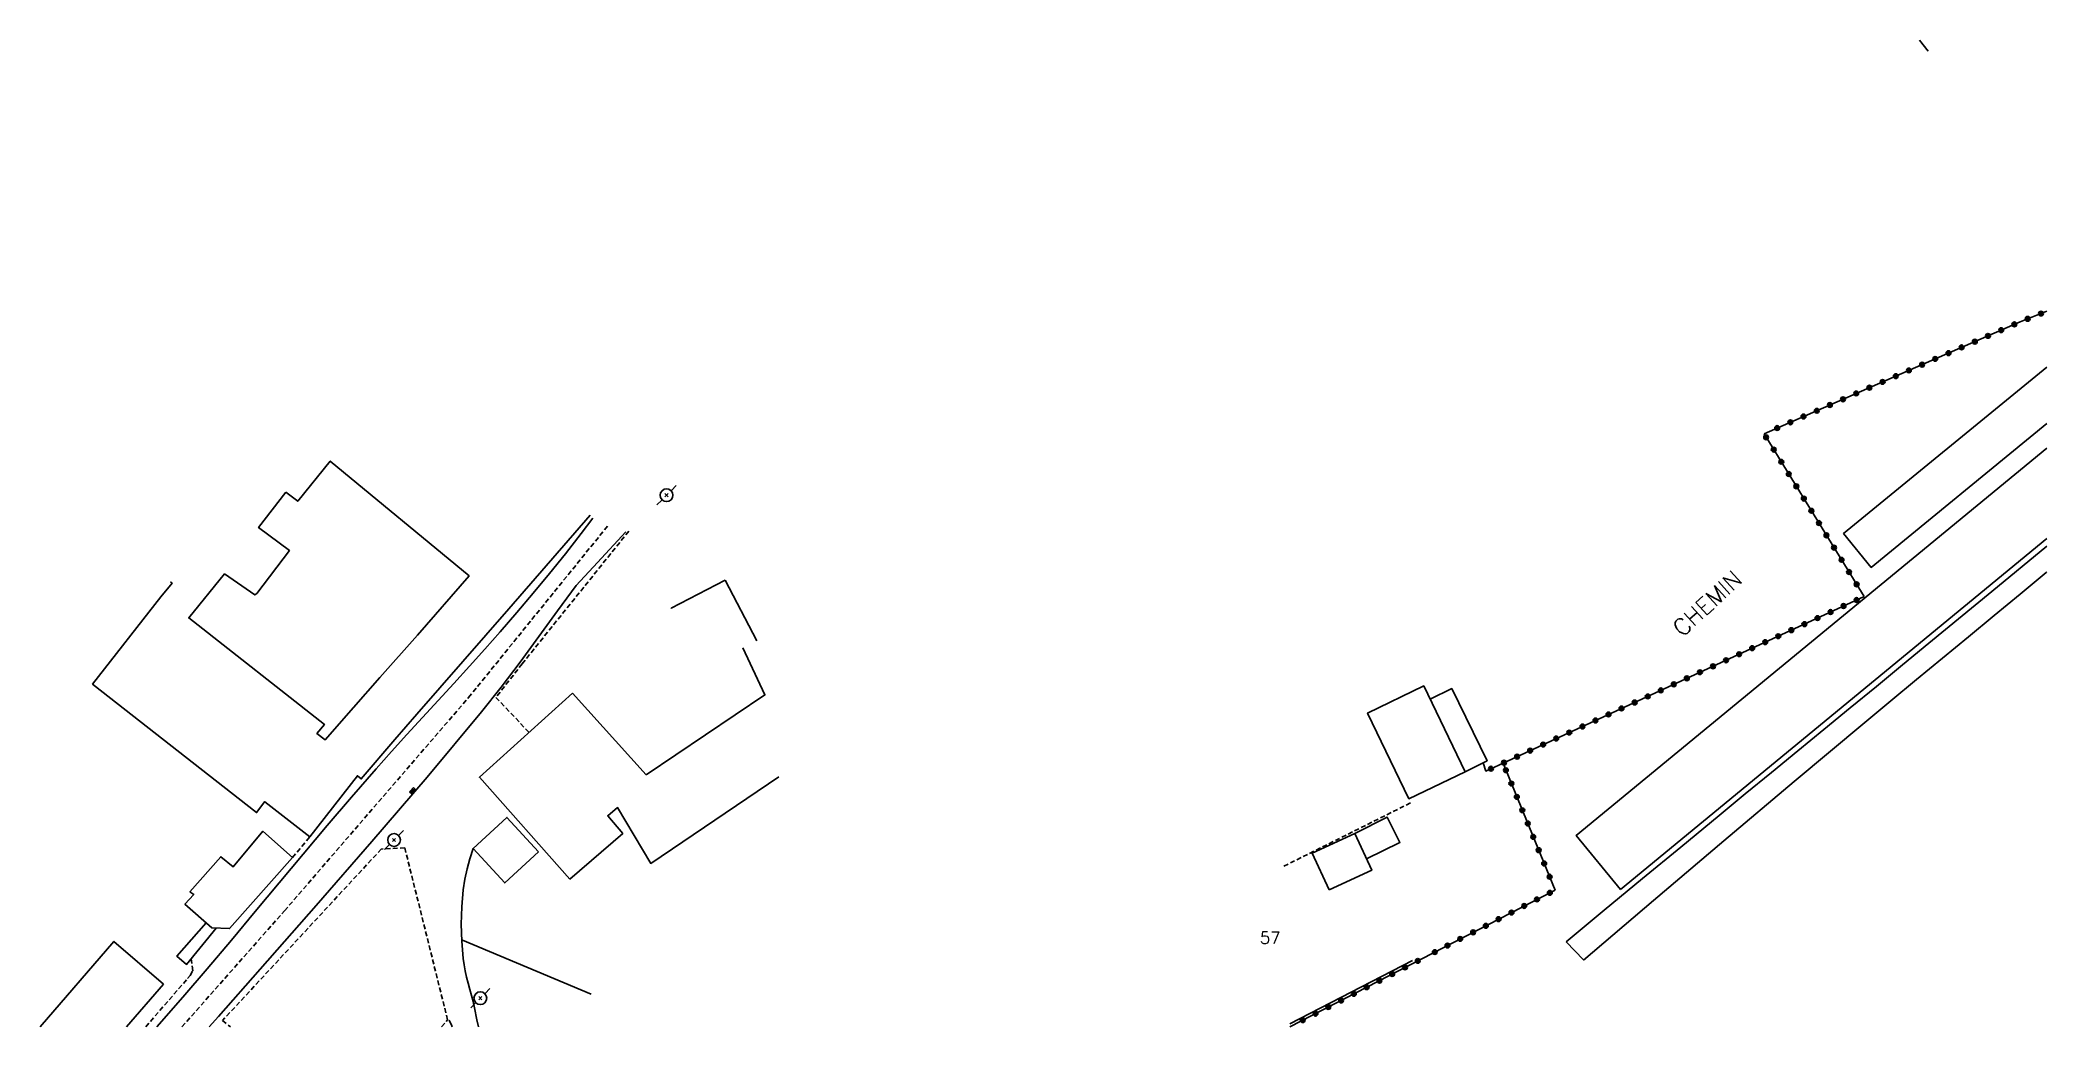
# Model space of a CAD drawing. Header units: millimetres. Extents: x 113000 to 114000, y 153000 to 154000.
# Drawn here: x 113790.7 to 114000, y 153000 to 153102.9 of the extents above; entities that cross this region are included whole.
import ezdxf
from ezdxf.enums import TextEntityAlignment as Align

# ---------------------------------------------------------------- set-up
doc = ezdxf.new("R2010")
doc.units = ezdxf.units.MM
doc.linetypes.add('DASHED', pattern=[0.75, 0.5, -0.25])
doc.layers.get('0').update_dxf_attribs({"linetype": 'CONTINUOUS'})
for name, color, linetype in [('W0001', 6, 'DASHED'), ('W0008', 7, 'CONTINUOUS'), ('W0017', 7, 'CONTINUOUS'), ('W0071', 7, 'CONTINUOUS'), ('W0101', 7, 'CONTINUOUS'), ('W0104', 1, 'CONTINUOUS'), ('W0112', 1, 'DASHED'), ('W0303', 7, 'CONTINUOUS'), ('W0323', 7, 'CONTINUOUS'), ('W0401', 7, 'CONTINUOUS'), ('W0473', 7, 'CONTINUOUS'), ('W0989', 7, 'CONTINUOUS'), ('W0991', 7, 'CONTINUOUS')]:
    doc.layers.add(name, color=color, linetype=linetype)
doc.styles.get("Standard").update_dxf_attribs({"font": 'romans.shx', "width": 0.85})

msp = doc.modelspace()

# ---------------------------------------------------------------- texts
at = {"layer": 'W0989'}
msp.add_text('CHEMIN', height=1.75, rotation=42.6371, dxfattribs=at).set_placement((113964.59, 153044.16), align=Align.MIDDLE_CENTER)
at = {"layer": 'W0991'}
msp.add_text('57', height=1.25, dxfattribs=at).set_placement((113918.99, 153009.3), align=Align.MIDDLE_CENTER)

# ---------------------------------------------------------------- blocks, each defined once
blk = doc.blocks.new('T401')
for p, q in [((-0.3, 0.3), (0, 0.3)), ((-0.3, -0.25), (-0.3, 0.3)), ((-0.3, 0.15), (0, 0.15)), ((-0.3, 0), (0, 0)), ((0, 0.3), (0, -0.25)), ((-0.3, -0.15), (0, -0.15)), ((-0.3, -0.25), (-0.3, -0.3)), ((-0.3, -0.3), (0, -0.3)), ((0, -0.3), (0, -0.25))]:
    blk.add_line(p, q)
blk = doc.blocks.new('T473')
for p, q in [((-0.166667, 0.166667), (0.166667, -0.166667)), ((-0.166667, -0.166667), (0.166667, 0.166667)), ((0.500001, 0.500001), (1.000002, 1.000002)), ((-1.000002, -1.000002), (-0.500001, -0.500001))]:
    blk.add_line(p, q)
blk.add_ellipse((0, 0), major_axis=(0.471405, 0.471405), ratio=1, start_param=5.4977871438, end_param=11.780972451)
blk = doc.blocks.new('t323o')
at = {"color": 0, "linetype": 'Continuous'}
for radius in [0.25, 0.15]:
    blk.add_circle((0, 0), radius, dxfattribs=at)

# ---------------------------------------------------------------- linework, layer by layer
at = {"layer": 'W0001'}
msp.add_lwpolyline([(113805.5, 153000), (113816.2, 153012.11), (113835.39, 153034.34), (113849.95, 153052.3)], dxfattribs=at)
at = {"layer": 'W0008'}
for points in [[(113802.88, 153000), (113805.58, 153003.1), (113808.13, 153006.05), (113810.65, 153009.03), (113813.15, 153012.02), (113815.65, 153015.02), (113818.15, 153018.01), (113820.66, 153021), (113823.19, 153023.97), (113825.74, 153026.91), (113827.34, 153028.72), (113828.96, 153030.5), (113830.59, 153032.28), (113832.22, 153034.05), (113833.86, 153035.82), (113835.49, 153037.6), (113837.1, 153039.39), (113838.7, 153041.2), (113840.43, 153043.2), (113842.14, 153045.23), (113843.83, 153047.28), (113845.51, 153049.32), (113847.14, 153051.46), (113848.34, 153053.06)], [(113808.35, 153000), (113809.32, 153001.09), (113813.66, 153006.01), (113819.49, 153012.66), (113825.31, 153019.33), (113831.07, 153026.05), (113836.73, 153032.85), (113838.78, 153035.43), (113840.77, 153038.05), (113842.72, 153040.71), (113844.67, 153043.37), (113846.63, 153046.02), (113848.85, 153048.42), (113851.78, 153051.62)]]:
    msp.add_lwpolyline(points, dxfattribs=at)
at = {"layer": 'W0017'}
for points in [[(113835.87, 153018.6), (113835.52, 153017.54), (113835.23, 153016.48), (113835, 153015.39), (113834.84, 153014.3), (113834.68, 153012.51), (113834.63, 153010.71), (113834.68, 153008.92), (113834.83, 153007.13), (113834.92, 153006.48), (113835.04, 153005.83), (113835.19, 153005.18), (113835.36, 153004.55), (113835.54, 153003.91), (113835.71, 153003.28), (113835.87, 153002.64), (113836.01, 153002), (113836.27, 153000.75), (113836.43, 153000)], [(113833.67, 153000), (113833.63, 153000.11), (113833.36, 153000.71)]]:
    msp.add_lwpolyline(points, dxfattribs=at)
at = {"layer": 'W0071'}
for points in [[(113949.85, 153008.88), (113953.84, 153012.17), (113957.83, 153015.46), (113961.83, 153018.75), (113965.82, 153022.04), (113968.55, 153024.29), (113971.29, 153026.53), (113974.02, 153028.78), (113976.75, 153031.02), (113979.48, 153033.26), (113982.22, 153035.51), (113984.95, 153037.75), (113987.68, 153040), (113994.26, 153045.41), (114000, 153050.13)], [(114000, 153047.44), (113999.91, 153047.37), (113997.21, 153045.14), (113994.51, 153042.91), (113991.81, 153040.69), (113989.1, 153038.46), (113986.41, 153036.23), (113983.71, 153033.99), (113981.02, 153031.75), (113973.66, 153025.58), (113966.31, 153019.4), (113958.98, 153013.19), (113951.67, 153006.97)], [(113951.68, 153006.98), (113949.85, 153008.88)]]:
    msp.add_lwpolyline(points, dxfattribs=at)
at = {"layer": 'W0101'}
msp.add_lwpolyline([(113816.32, 153055.75), (113813.49, 153052.07), (113816.71, 153049.67), (113813.32, 153045.21), (113813.09, 153045.05), (113809.94, 153047.23), (113806.21, 153042.65), (113820.36, 153031.54), (113819.58, 153030.6), (113820.44, 153029.93), (113820.43, 153029.93), (113823.38, 153033.31), (113826.13, 153036.43), (113830.07, 153040.84), (113835.44, 153047.02), (113820.97, 153059), (113817.58, 153054.81)], close=True, dxfattribs=at)
for points in [[(113848.09, 153053.38), (113839.6, 153043.58), (113829.98, 153032.62), (113827.69, 153029.98), (113824.2, 153025.85), (113823.8, 153026.18), (113818.82, 153019.81), (113814.15, 153023.46), (113814.15, 153023.5), (113813.28, 153022.35), (113796.18, 153035.74), (113803.3, 153044.83), (113804.47, 153046.27), (113804.29, 153046.41)], [(113862.17, 153046.58), (113856.51, 153043.67), (113856.51, 153043.67)], [(113865.44, 153040.27), (113862.17, 153046.58)], [(113824.2, 153025.85), (113823.8, 153026.18)]]:
    msp.add_lwpolyline(points, dxfattribs=at)
at = {"layer": 'W0104'}
for points in [[(114000, 153062.91), (113981.69, 153047.92), (113978.8, 153051.45), (114000, 153068.81)], [(114000, 153060.34), (113950.9, 153019.95), (113955.52, 153014.33)], [(113955.52, 153014.33), (114000, 153050.93)], [(113864, 153039.52), (113866.29, 153034.61), (113853.92, 153026.27)], [(113864, 153039.52), (113864, 153039.52)], [(113939.33, 153026.61), (113941.61, 153027.75), (113937.93, 153035.28), (113935.68, 153034.17)], [(113845.94, 153015.41), (113836.52, 153026.03), (113846.24, 153034.8)], [(113846.24, 153034.8), (113853.92, 153026.27)], [(113867.75, 153026.07), (113854.39, 153017.04), (113850.93, 153022.87), (113849.91, 153022.01), (113851.47, 153020.18), (113845.94, 153015.41)], [(113927.81, 153020.16), (113931.21, 153021.86), (113932.52, 153019.23), (113929.03, 153017.52)], [(113808.02, 153010.84), (113804.98, 153007.37), (113805.98, 153006.52), (113809.05, 153010.3)], [(113790.71, 153000), (113798.4, 153008.91), (113803.56, 153004.46)], [(113803.56, 153004.46), (113799.71, 153000)]]:
    msp.add_lwpolyline(points, dxfattribs=at)
for points in [[(113939.33, 153026.61), (113935.02, 153035.55), (113929.16, 153032.72), (113933.47, 153023.79)], [(113817.04, 153017.65), (113810.47, 153010.25), (113808.62, 153010.32), (113805.8, 153012.8), (113806.73, 153013.82), (113806.33, 153014.09), (113809.55, 153017.74), (113810.84, 153016.7), (113813.94, 153020.4)], [(113842.7, 153018.26), (113839.17, 153015.01), (113835.87, 153018.6), (113839.39, 153021.84)], [(113925.14, 153014.28), (113923.37, 153018.12), (113927.81, 153020.16), (113929.58, 153016.33)]]:
    msp.add_lwpolyline(points, close=True, dxfattribs=at)
at = {"layer": 'W0112'}
for points in [[(113852.09, 153051.69), (113840.99, 153037.86)], [(113840.99, 153037.86), (113838.25, 153034.36), (113841.7, 153030.7)], [(113933.62, 153023.35), (113920.28, 153016.68)], [(113828.74, 153018.66), (113826.29, 153018.54), (113809.73, 153000.66), (113810.55, 153000)], [(113817.04, 153017.65), (113818.82, 153019.81)], [(113832.57, 153000), (113833.21, 153000.72), (113828.74, 153018.66)], [(113806.08, 153005.04), (113806.35, 153005.37), (113806.62, 153005.86), (113806.45, 153007.1)], [(113801.72, 153000), (113806.08, 153005.04)]]:
    msp.add_lwpolyline(points, dxfattribs=at)
at = {"layer": 'W0303'}
for points in [[(113848.18, 153003.4), (113834.76, 153009.04)], [(113933.84, 153006.93), (113921.06, 153000.32)]]:
    msp.add_lwpolyline(points, dxfattribs=at)
at = {"layer": 'W0323'}
for points in [[(113986.7, 153102.9), (113987.61, 153101.75)], [(113970.5, 153061.85), (113987.41, 153069.25), (113997.2, 153073.52), (114000, 153074.63)], [(113980.94, 153044.87), (113970.5, 153061.85)], [(113980.94, 153044.87), (113943.28, 153027.5), (113941.5, 153026.68), (113941.2, 153027.55)], [(113948.71, 153014.27), (113943.28, 153027.5)], [(113948.71, 153014.27), (113934.82, 153007.11)], [(113934.82, 153007.11), (113921.06, 153000)]]:
    msp.add_lwpolyline(points, dxfattribs=at)

# ---------------------------------------------------------------- block references
for p, rotation in [((113999.39, 153074.39), 21.61989278426082), ((113995.24, 153072.66), 23.57685169941067), ((113996.61, 153073.26), 23.57685169941067), ((113998, 153073.84), 21.61989278426082), ((113989.74, 153070.26), 23.57685169941067), ((113991.11, 153070.86), 23.57685169941067), ((113992.49, 153071.46), 23.57685169941067), ((113993.86, 153072.06), 23.57685169941067), ((113985.61, 153068.46), 23.64128772411359), ((113986.99, 153069.06), 23.64128772411359), ((113988.36, 153069.66), 23.57685169941067), ((113980.12, 153066.06), 23.64128772411359), ((113981.49, 153066.66), 23.64128772411359), ((113982.87, 153067.26), 23.64128772411359), ((113984.24, 153067.86), 23.64128772411359), ((113976, 153064.25), 23.64128772411359), ((113977.37, 153064.85), 23.64128772411359), ((113978.74, 153065.45), 23.64128772411359), ((113971.87, 153062.45), 23.64128772411359), ((113973.25, 153063.05), 23.64128772411359), ((113974.62, 153063.65), 23.64128772411359), ((113970.72, 153061.48), 121.6107043589912), ((113971.51, 153060.2), 121.6107043589912), ((113972.3, 153058.93), 121.6107043589912), ((113973.08, 153057.65), 121.6107043589912), ((113973.87, 153056.37), 121.6107043589912), ((113974.65, 153055.09), 121.6107043589912), ((113975.44, 153053.82), 121.6107043589912), ((113976.23, 153052.54), 121.6107043589912), ((113977.01, 153051.26), 121.6107043589912), ((113977.8, 153049.98), 121.6107043589912), ((113978.59, 153048.71), 121.6107043589912), ((113979.37, 153047.43), 121.6107043589912), ((113980.16, 153046.15), 121.6107043589912), ((113977.44, 153043.26), 204.7571957811086), ((113978.8, 153043.89), 204.7571957811086), ((113980.16, 153044.51), 204.7571957811086), ((113973.35, 153041.37), 204.7571957811086), ((113974.71, 153042), 204.7571957811086), ((113976.08, 153042.63), 204.7571957811086), ((113967.9, 153038.86), 204.7571957811086), ((113969.26, 153039.49), 204.7571957811086), ((113970.63, 153040.12), 204.7571957811086), ((113971.99, 153040.74), 204.7571957811086), ((113963.82, 153036.98), 204.7571957811086), ((113965.18, 153037.6), 204.7571957811086), ((113966.54, 153038.23), 204.7571957811086), ((113959.73, 153035.09), 204.7571957811086), ((113961.09, 153035.72), 204.7571957811086), ((113962.45, 153036.35), 204.7571957811086), ((113954.28, 153032.58), 204.7571957811086), ((113955.64, 153033.21), 204.7571957811086), ((113957.01, 153033.83), 204.7571957811086), ((113958.37, 153034.46), 204.7571957811086), ((113950.19, 153030.69), 204.7571957811086), ((113951.56, 153031.32), 204.7571957811086), ((113952.92, 153031.95), 204.7571957811086), ((113946.11, 153028.81), 204.7571957811086), ((113947.47, 153029.44), 204.7571957811086), ((113948.83, 153030.07), 204.7571957811086), ((113942.02, 153026.92), 204.8423891056835), ((113943.38, 153027.55), 204.7571957811086), ((113943.58, 153026.76), 112.325679681774), ((113944.75, 153028.18), 204.7571957811086), ((113944.15, 153025.37), 112.325679681774), ((113944.72, 153023.98), 112.325679681774), ((113945.29, 153022.59), 112.325679681774), ((113945.86, 153021.21), 112.325679681774), ((113946.43, 153019.82), 112.325679681774), ((113947, 153018.43), 112.325679681774), ((113947.57, 153017.04), 112.325679681774), ((113948.14, 153015.66), 112.325679681774), ((113948.16, 153013.98), 207.2750830190489), ((113944.16, 153011.92), 207.2750830190489), ((113945.49, 153012.61), 207.2750830190489), ((113946.82, 153013.29), 207.2750830190489), ((113940.16, 153009.86), 207.2750830190489), ((113941.49, 153010.54), 207.2750830190489), ((113942.82, 153011.23), 207.2750830190489), ((113936.16, 153007.8), 207.2750830190489), ((113937.49, 153008.48), 207.2750830190489), ((113938.82, 153009.17), 207.2750830190489), ((113931.72, 153005.51), 207.3163356945599), ((113933.06, 153006.2), 207.3163356945599), ((113934.39, 153006.88), 207.3163356945599), ((113927.73, 153003.44), 207.3163356945599), ((113929.06, 153004.13), 207.3163356945599), ((113930.39, 153004.82), 207.3163356945599), ((113923.73, 153001.38), 207.3163356945599), ((113925.06, 153002.07), 207.3163356945599), ((113926.39, 153002.75), 207.3163356945599), ((113922.39, 153000.69), 207.3163356945599)]:
    msp.add_blockref('t323o', p, dxfattribs=dict(at, rotation=rotation))
at = {"layer": 'W0401', "rotation": 319.5911187191547}
msp.add_blockref('T401', (113829.67, 153024.53), dxfattribs=at)
at = {"layer": 'W0473'}
for p in [(113856.04, 153055.44), (113827.62, 153019.49), (113836.62, 153002.99)]:
    msp.add_blockref('T473', p, dxfattribs=at)

msp.set_redraw_order([(e.dxf.handle, doc.entitydb.next_handle()) for e in msp.query("TEXT MTEXT ATTDEF DIMENSION ARC_DIMENSION")])  # texts and dimensions are drawn at this point

doc.saveas('drawing.dxf')
